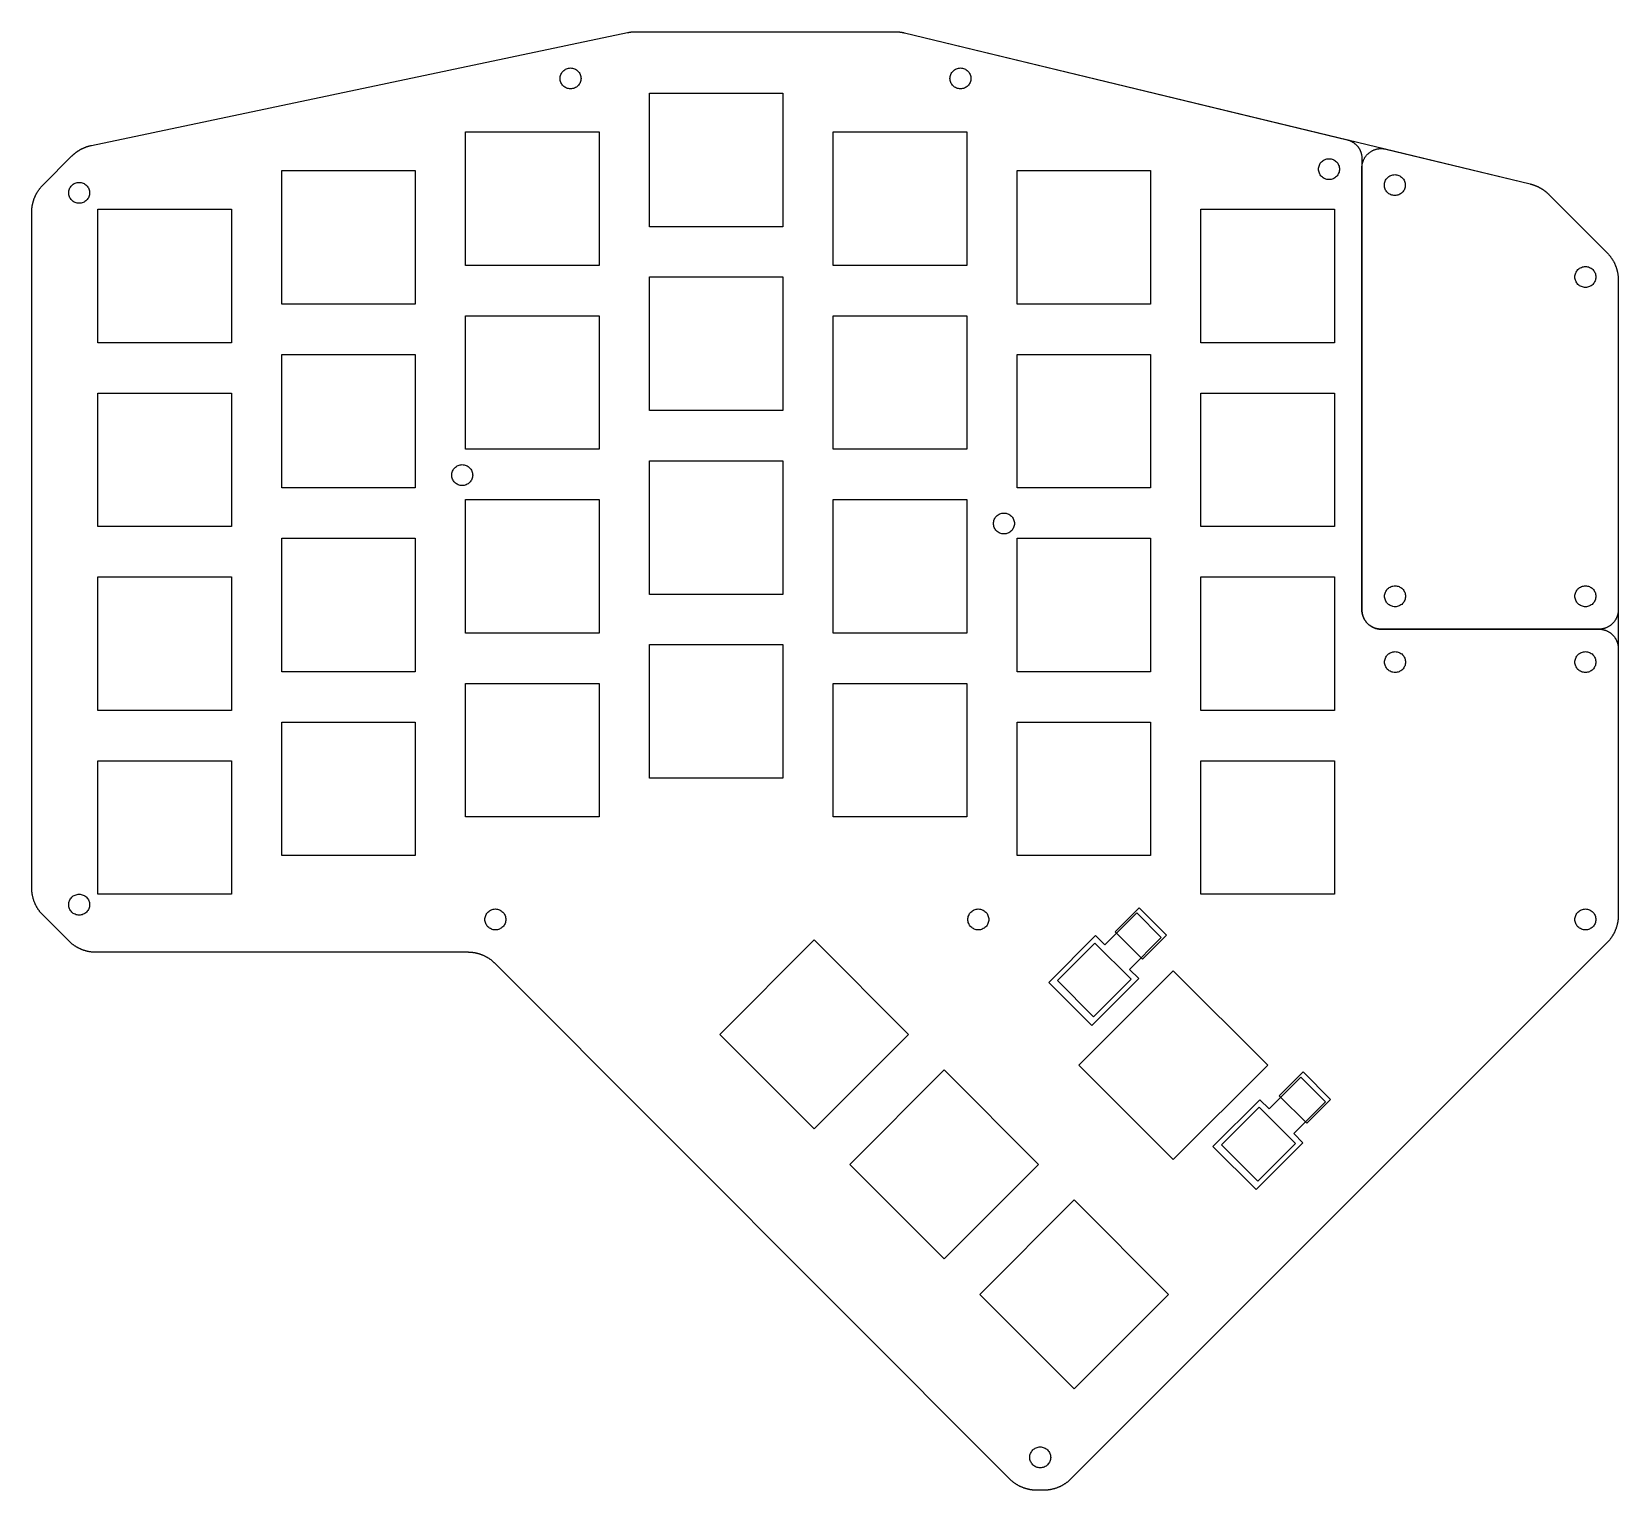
# Model space of a CAD drawing. Extents: x 0 to 620, y 0 to 570.
import ezdxf

# ---------------------------------------------------------------- set-up
doc = ezdxf.new("R2010")
doc.units = 0
doc.layers.add('case', color=7, linetype='CONTINUOUS')

msp = doc.modelspace()

# ---------------------------------------------------------------- linework, layer by layer
at = {"layer": 'case', "color": 7}
for points in [[(615.55077, 483.62304), (615.678769, 483.489707), (615.806769, 483.357708), (615.936102, 483.221708), (616.060102, 483.085708), (616.185435, 482.945709), (616.306768, 482.805709), (616.426767, 482.667043), (616.5481, 482.523043), (616.661433, 482.379043), (616.778766, 482.235044), (616.8921, 482.088377), (617.001433, 481.936378), (617.110766, 481.789712), (617.221432, 481.639045), (617.326765, 481.487046), (617.429432, 481.332379), (617.530765, 481.177713), (617.633431, 481.021713), (617.730764, 480.863047), (617.825431, 480.704381), (617.920097, 480.545715), (618.014763, 480.383048), (618.10543, 480.221715), (618.192096, 480.059049), (618.278763, 479.896383), (618.362763, 479.729717), (618.445429, 479.56305), (618.525429, 479.397718), (618.604095, 479.227051), (618.680095, 479.060385), (618.754762, 478.891052), (618.826761, 478.716386), (618.898761, 478.547053), (618.962761, 478.372387), (619.030761, 478.199054), (619.096094, 478.025721), (619.156094, 477.851055), (619.216094, 477.673722), (619.273427, 477.500389), (619.325427, 477.321723), (619.37876, 477.14439), (619.432093, 476.963057), (619.477426, 476.785724), (619.52676, 476.608391), (619.568093, 476.427058), (619.609426, 476.244392), (619.650759, 476.063059), (619.689426, 475.881726), (619.722759, 475.700393), (619.757426, 475.515061), (619.786759, 475.333728), (619.813426, 475.152395), (619.840092, 474.967062), (619.862759, 474.781729), (619.885425, 474.600396), (619.904092, 474.416397), (619.922759, 474.231064), (619.938759, 474.045731), (619.949425, 473.860398), (619.961425, 473.675065), (619.968092, 473.489732), (619.972092, 473.304399), (619.976092, 473.119067), (619.980092, 472.933734), (619.980092, 224.669021), (619.976092, 224.483688), (619.972092, 224.298355), (619.968092, 224.113022), (619.961425, 223.92769), (619.949425, 223.742357), (619.938759, 223.558357), (619.922759, 223.373024), (619.904092, 223.187691), (619.885425, 223.002358), (619.862759, 222.821026), (619.840092, 222.635693), (619.813426, 222.45036), (619.786759, 222.269027), (619.757426, 222.087694), (619.722759, 221.902361), (619.689426, 221.721028), (619.650759, 221.539695), (619.609426, 221.358363), (619.568093, 221.17703), (619.52676, 220.995697), (619.477426, 220.817031), (619.432093, 220.639698), (619.37876, 220.458365), (619.325427, 220.281032), (619.273427, 220.103699), (619.216094, 219.929033), (619.156094, 219.7517), (619.096094, 219.578367), (619.030761, 219.403701), (618.962761, 219.230368), (618.898761, 219.057035), (618.826761, 218.886369), (618.754762, 218.713036), (618.680095, 218.54237), (618.604095, 218.375703), (618.525429, 218.20637), (618.445429, 218.039704), (618.362763, 217.873038), (618.278763, 217.707705), (618.192096, 217.545039), (618.10543, 217.382373), (618.014763, 217.219706), (617.920097, 217.05704), (617.825431, 216.898374), (617.730764, 216.739707), (617.633431, 216.581041), (617.530765, 216.426375), (617.429432, 216.270375), (617.326765, 216.115709), (617.221432, 215.965043), (617.110766, 215.813043), (617.001433, 215.666377), (616.8921, 215.514377), (616.778766, 215.367711), (616.661433, 215.223711), (616.5481, 215.079712), (616.426767, 214.937045), (616.306768, 214.797046), (616.185435, 214.657046), (616.060102, 214.517046), (615.936102, 214.381047), (615.806769, 214.245047), (615.678769, 214.113047), (615.55077, 213.981048), (406.13796, 4.568238), (406.00596, 4.440238), (405.87396, 4.312239), (405.737961, 4.182906), (405.601961, 4.058906), (405.461961, 3.933573), (405.321962, 3.81224), (405.181962, 3.69224), (405.039296, 3.570907), (404.895296, 3.457574), (404.751297, 3.340241), (404.60463, 3.226908), (404.452631, 3.117575), (404.305964, 3.008242), (404.153965, 2.897575), (404.003298, 2.792242), (403.848632, 2.690909), (403.692633, 2.588243), (403.537966, 2.485576), (403.3793, 2.388243), (403.220634, 2.293577), (403.061967, 2.198911), (402.899301, 2.104244), (402.736635, 2.013578), (402.573969, 1.926911), (402.412636, 1.840245), (402.245969, 1.756245), (402.079303, 1.673578), (401.912637, 1.594912), (401.743304, 1.514912), (401.576638, 1.438912), (401.405972, 1.364246), (401.232639, 1.292246), (401.063306, 1.220246), (400.88864, 1.156246), (400.715307, 1.088247), (400.54064, 1.022913), (400.367308, 0.962914), (400.189975, 0.902914), (400.015308, 0.845581), (399.837976, 0.793581), (399.660643, 0.740247), (399.47931, 0.686914), (399.301977, 0.641581), (399.123311, 0.592248), (398.941978, 0.550915), (398.760645, 0.509581), (398.579312, 0.468248), (398.397979, 0.429582), (398.216646, 0.396248), (398.031313, 0.361582), (397.84998, 0.332249), (397.668648, 0.305582), (397.483315, 0.278915), (397.297982, 0.256249), (397.116649, 0.233582), (396.931316, 0.214915), (396.745983, 0.196249), (396.56065, 0.180249), (396.376651, 0.169582), (396.191318, 0.157582), (396.005985, 0.150916), (395.820652, 0.146916), (395.635319, 0.142916), (395.449986, 0.138916), (392.853993, 0.138916), (392.66866, 0.142916), (392.483327, 0.146916), (392.297994, 0.150916), (392.112661, 0.157582), (391.927329, 0.169582), (391.741996, 0.180249), (391.556663, 0.196249), (391.372663, 0.214915), (391.18733, 0.233582), (391.005998, 0.256249), (390.820665, 0.278915), (390.635332, 0.305582), (390.453999, 0.332249), (390.272666, 0.361582), (390.087333, 0.396248), (389.906, 0.429582), (389.724667, 0.468248), (389.543335, 0.509581), (389.360668, 0.550915), (389.179335, 0.592248), (389.002003, 0.641581), (388.82467, 0.686914), (388.643337, 0.740247), (388.466004, 0.793581), (388.287338, 0.845581), (388.114005, 0.902914), (387.936672, 0.962914), (387.762006, 1.022913), (387.588673, 1.088247), (387.41534, 1.156246), (387.240674, 1.220246), (387.071341, 1.292246), (386.896675, 1.364246), (386.727342, 1.438912), (386.560675, 1.514912), (386.390009, 1.594912), (386.224676, 1.673578), (386.05801, 1.756245), (385.891344, 1.840245), (385.728677, 1.926911), (385.566011, 2.013578), (385.404678, 2.104244), (385.242012, 2.198911), (385.083346, 2.293577), (384.924679, 2.388243), (384.766013, 2.485576), (384.610014, 2.588243), (384.455347, 2.690909), (384.300681, 2.792242), (384.150015, 2.897575), (383.998015, 3.008242), (383.851349, 3.117575), (383.699349, 3.226908), (383.552683, 3.340241), (383.408683, 3.457574), (383.264684, 3.570907), (383.120684, 3.69224), (382.982018, 3.81224), (382.842018, 3.933573), (382.702018, 4.058906), (382.566019, 4.182906), (382.430019, 4.312239), (382.298019, 4.440238), (382.164686, 4.568238), (181.257189, 205.854401), (181.125189, 205.982401), (180.993189, 206.111734), (180.85719, 206.239734), (180.72119, 206.365067), (180.58119, 206.489066), (180.441191, 206.610399), (180.301191, 206.731733), (180.157191, 206.851732), (180.013192, 206.965065), (179.870525, 207.082398), (179.722526, 207.195731), (179.571859, 207.306398), (179.42386, 207.415731), (179.273194, 207.525064), (179.121194, 207.630397), (178.966528, 207.733063), (178.811861, 207.834396), (178.657195, 207.937063), (178.498529, 208.035729), (178.339863, 208.130396), (178.181196, 208.223729), (178.01853, 208.318395), (177.855864, 208.409062), (177.693198, 208.497061), (177.530531, 208.583728), (177.363865, 208.666394), (177.198532, 208.749061), (177.031866, 208.829061), (176.8612, 208.907727), (176.695867, 208.983727), (176.5252, 209.059727), (176.351868, 209.131727), (176.181201, 209.203726), (176.007868, 209.267726), (175.833202, 209.335726), (175.659869, 209.399726), (175.486536, 209.459726), (175.30787, 209.521059), (175.134537, 209.577059), (174.957204, 209.630392), (174.778538, 209.683725), (174.597205, 209.735725), (174.419872, 209.781058), (174.242539, 209.830391), (174.061207, 209.871725), (173.879874, 209.914391), (173.698541, 209.955724), (173.517208, 209.993058), (173.335875, 210.027724), (173.150542, 210.061058), (172.969209, 210.091724), (172.787876, 210.118391), (172.602544, 210.143724), (172.417211, 210.166391), (172.235878, 210.189057), (172.050545, 210.209057), (171.865212, 210.227724), (171.679879, 210.24239), (171.494546, 210.25439), (171.309213, 210.265057), (171.123881, 210.273057), (170.938548, 210.277057), (170.754548, 210.279724), (170.569215, 210.279724), (25.294912, 210.279724), (25.110912, 210.283724), (24.925579, 210.287724), (24.740247, 210.291724), (24.554914, 210.299724), (24.369581, 210.31039), (24.184248, 210.32239), (23.998915, 210.337057), (23.813582, 210.355723), (23.628249, 210.37439), (23.446916, 210.397057), (23.261584, 210.419723), (23.076251, 210.44639), (22.894918, 210.473056), (22.713585, 210.503723), (22.528252, 210.537056), (22.346919, 210.571723), (22.165586, 210.609056), (21.984253, 210.650389), (21.802921, 210.691723), (21.621588, 210.734389), (21.444255, 210.782389), (21.266922, 210.827722), (21.085589, 210.881055), (20.906923, 210.934389), (20.72959, 210.987722), (20.556257, 211.043722), (20.378924, 211.103722), (20.204258, 211.165055), (20.030925, 211.229055), (19.856259, 211.297054), (19.682926, 211.361054), (19.51226, 211.433054), (19.338927, 211.505054), (19.168261, 211.581054), (19.002928, 211.65572), (18.832261, 211.73572), (18.665595, 211.814386), (18.500262, 211.898386), (18.333596, 211.981053), (18.17093, 212.067719), (18.008263, 212.154386), (17.845597, 212.245052), (17.682931, 212.339718), (17.524265, 212.434385), (17.365598, 212.529051), (17.206932, 212.627718), (17.052266, 212.729051), (16.8976, 212.831717), (16.742933, 212.93305), (16.590934, 213.039717), (16.440267, 213.14905), (16.292268, 213.258383), (16.141601, 213.367716), (15.993602, 213.481049), (15.850935, 213.598382), (15.706936, 213.711715), (15.562936, 213.833048), (15.422937, 213.954381), (15.282937, 214.074381), (15.144271, 214.199714), (15.006938, 214.325047), (14.870938, 214.453047), (14.738938, 214.581046), (14.606939, 214.710379), (4.564297, 224.751687), (4.436297, 224.88502), (4.308298, 225.01702), (4.178965, 225.15302), (4.054965, 225.289019), (3.929632, 225.429019), (3.808299, 225.569019), (3.688299, 225.707685), (3.566966, 225.851685), (3.453633, 225.995684), (3.3363, 226.139684), (3.222967, 226.28635), (3.113634, 226.43835), (3.004301, 226.585016), (2.893635, 226.737016), (2.788301, 226.887682), (2.686968, 227.042348), (2.584302, 227.197015), (2.481636, 227.353014), (2.384302, 227.511681), (2.289636, 227.670347), (2.19497, 227.829013), (2.100303, 227.991679), (2.009637, 228.154346), (1.92297, 228.315679), (1.836304, 228.478345), (1.752304, 228.645011), (1.669638, 228.811677), (1.590971, 228.97701), (1.510971, 229.147676), (1.434972, 229.314343), (1.360305, 229.483676), (1.288305, 229.658342), (1.216305, 229.827675), (1.152306, 230.002341), (1.084306, 230.175674), (1.018973, 230.349007), (0.958973, 230.523673), (0.898973, 230.701006), (0.84164, 230.874339), (0.78964, 231.053005), (0.736307, 231.230338), (0.682973, 231.411671), (0.63764, 231.589004), (0.588307, 231.766337), (0.546974, 231.947669), (0.505641, 232.130336), (0.464307, 232.311669), (0.425641, 232.493001), (0.392307, 232.674334), (0.357641, 232.859667), (0.328308, 233.041), (0.301641, 233.222333), (0.274974, 233.407666), (0.252308, 233.592999), (0.229641, 233.774332), (0.210975, 233.959664), (0.192308, 234.143664), (0.176308, 234.328997), (0.165641, 234.51433), (0.153641, 234.699663), (0.146975, 234.884995), (0.142975, 235.070328), (0.138975, 235.255661), (0.138975, 235.440994), (0.138975, 499.391001), (0.138975, 499.576334), (0.142975, 499.761667), (0.146975, 499.946999), (0.153641, 500.130999), (0.165641, 500.316332), (0.176308, 500.501665), (0.192308, 500.686998), (0.210975, 500.87233), (0.229641, 501.057663), (0.252308, 501.238996), (0.274974, 501.424329), (0.301641, 501.609662), (0.328308, 501.790995), (0.357641, 501.972328), (0.392307, 502.157661), (0.425641, 502.338993), (0.464307, 502.520326), (0.505641, 502.701659), (0.546974, 502.882992), (0.588307, 503.064325), (0.63764, 503.241658), (0.682973, 503.420324), (0.736307, 503.601657), (0.78964, 503.77899), (0.84164, 503.956323), (0.898973, 504.129656), (0.958973, 504.308322), (1.018973, 504.481655), (1.084306, 504.656321), (1.152306, 504.829654), (1.216305, 505.002987), (1.288305, 505.173653), (1.360305, 505.346986), (1.434972, 505.517652), (1.510971, 505.684318), (1.590971, 505.853651), (1.669638, 506.020318), (1.752304, 506.186984), (1.836304, 506.352317), (1.92297, 506.514983), (2.009637, 506.677649), (2.100303, 506.840316), (2.19497, 507.002982), (2.289636, 507.161648), (2.384302, 507.320314), (2.481636, 507.478981), (2.584302, 507.633647), (2.686968, 507.788313), (2.788301, 507.944313), (2.893635, 508.094979), (3.004301, 508.245645), (3.113634, 508.393645), (3.222967, 508.544311), (3.3363, 508.692311), (3.453633, 508.836311), (3.566966, 508.978977), (3.688299, 509.122977), (3.808299, 509.262976), (3.929632, 509.402976), (4.054965, 509.542975), (4.178965, 509.678975), (4.308298, 509.814975), (4.436297, 509.946974), (4.564297, 510.078974), (15.857602, 521.372279), (15.952269, 521.466946), (16.050935, 521.561612), (16.149601, 521.656279), (16.250934, 521.750945), (16.349601, 521.841611), (16.450934, 521.936278), (16.5536, 522.026944), (16.654933, 522.113611), (16.7616, 522.204277), (16.862933, 522.290944), (16.969599, 522.37761), (17.074932, 522.464277), (17.180265, 522.548276), (17.290932, 522.634943), (17.400265, 522.717609), (17.505598, 522.797609), (17.614931, 522.880275), (17.728264, 522.960275), (17.838931, 523.038942), (17.952264, 523.118942), (18.065597, 523.193608), (18.17893, 523.269608), (18.292263, 523.345608), (18.405596, 523.421607), (18.522929, 523.492274), (18.636262, 523.564274), (18.753595, 523.636274), (18.870928, 523.704273), (18.986928, 523.772273), (19.108261, 523.840273), (19.225594, 523.908273), (19.346927, 523.972273), (19.466926, 524.037606), (19.588259, 524.101606), (19.709592, 524.165606), (19.830926, 524.225605), (19.954925, 524.286939), (20.076258, 524.342938), (20.200258, 524.404272), (20.325591, 524.460272), (20.449591, 524.513605), (20.574924, 524.569605), (20.698923, 524.622938), (20.824256, 524.676271), (20.952256, 524.724271), (21.081589, 524.777604), (21.205589, 524.822937), (21.334922, 524.87227), (21.462921, 524.917604), (21.590921, 524.962937), (21.720254, 525.00827), (21.852254, 525.049603), (21.980253, 525.090937), (22.109586, 525.133603), (22.241586, 525.174936), (22.373586, 525.21227), (22.502919, 525.249603), (22.634919, 525.284269), (22.766918, 525.318936), (22.898918, 525.352269), (23.030918, 525.386936), (23.166917, 525.416269), (23.30025, 525.446936), (23.43225, 525.473602), (232.926393, 569.580159), (232.975726, 569.588159), (233.021059, 569.598825), (233.070392, 569.610825), (233.119726, 569.617492), (233.169059, 569.629492), (233.214392, 569.637492), (233.263725, 569.644159), (233.313058, 569.656159), (233.358392, 569.662825), (233.406392, 569.670825), (233.455725, 569.682825), (233.505058, 569.689492), (233.554391, 569.697492), (233.599724, 569.705492), (233.649058, 569.712158), (233.698391, 569.720158), (233.747724, 569.728158), (233.795724, 569.734825), (233.841057, 569.742825), (233.89039, 569.750825), (233.939724, 569.757492), (233.989057, 569.761492), (234.03839, 569.769492), (234.087723, 569.776158), (234.137056, 569.784158), (234.18239, 569.788158), (234.23039, 569.796158), (234.279723, 569.798825), (234.329056, 569.806825), (234.378389, 569.810825), (234.427722, 569.818825), (234.477056, 569.821491), (234.526389, 569.825491), (234.574389, 569.833491), (234.619722, 569.837491), (234.669055, 569.841491), (234.718388, 569.844158), (234.767722, 569.848158), (234.817055, 569.852158), (234.866388, 569.856158), (234.915721, 569.860158), (234.963721, 569.864158), (235.013054, 569.866825), (235.062387, 569.870825), (235.111721, 569.874825), (235.161054, 569.878825), (235.210387, 569.878825), (235.258387, 569.882825), (235.30772, 569.886825), (235.353053, 569.886825), (235.402387, 569.889491), (235.45172, 569.889491), (235.501053, 569.893491), (235.550386, 569.893491), (235.599719, 569.897491), (235.647719, 569.897491), (235.697053, 569.897491), (235.746386, 569.901491), (235.795719, 569.901491), (235.845052, 569.901491), (235.894385, 569.901491), (235.943719, 569.901491), (235.991718, 569.901491), (236.041052, 569.901491), (337.547465, 569.901491), (337.604798, 569.901491), (337.660798, 569.901491), (337.718131, 569.901491), (337.774131, 569.901491), (337.827464, 569.901491), (337.884797, 569.901491), (337.940797, 569.897491), (337.99813, 569.897491), (338.05413, 569.893491), (338.107463, 569.893491), (338.163463, 569.889491), (338.220796, 569.889491), (338.276796, 569.886825), (338.334129, 569.882825), (338.387462, 569.878825), (338.443462, 569.874825), (338.500796, 569.874825), (338.556795, 569.870825), (338.610129, 569.866825), (338.666128, 569.864158), (338.723462, 569.856158), (338.779461, 569.852158), (338.836795, 569.848158), (338.890128, 569.844158), (338.946128, 569.837491), (339.003461, 569.833491), (339.059461, 569.829491), (339.112794, 569.821491), (339.168794, 569.814825), (339.226127, 569.810825), (339.27946, 569.802825), (339.33546, 569.796158), (339.392793, 569.792158), (339.448793, 569.784158), (339.502126, 569.776158), (339.558126, 569.769492), (339.615459, 569.761492), (339.668793, 569.753492), (339.724792, 569.746825), (339.782126, 569.738825), (339.834126, 569.728158), (339.891459, 569.720158), (339.947459, 569.712158), (340.000792, 569.705492), (340.058125, 569.693492), (340.110125, 569.685492), (340.167458, 569.674825), (340.223458, 569.662825), (340.276791, 569.656159), (340.332791, 569.644159), (340.386124, 569.633492), (340.443457, 569.625492), (340.495457, 569.614825), (340.55279, 569.602825), (340.606124, 569.592159), (340.662123, 569.580159), (340.715457, 569.569492), (340.771456, 569.557492), (340.82479, 569.542825), (340.88079, 569.530826), (340.934123, 569.520159), (340.991456, 569.508159), (341.043456, 569.493492), (341.096789, 569.481492), (585.609511, 510.430973), (585.733511, 510.396307), (585.858844, 510.366973), (585.982843, 510.332307), (586.108176, 510.298974), (586.232176, 510.264307), (586.357509, 510.226974), (586.481509, 510.188307), (586.606842, 510.150974), (586.732175, 510.113641), (586.852175, 510.072307), (586.977508, 510.029641), (587.097507, 509.988308), (587.21884, 509.942974), (587.340173, 509.897641), (587.461506, 509.852308), (587.581506, 509.806975), (587.702839, 509.757642), (587.824172, 509.708308), (587.944172, 509.660309), (588.061505, 509.610975), (588.182838, 509.557642), (588.300171, 509.504309), (588.417504, 509.448309), (588.534837, 509.394976), (588.65217, 509.338976), (588.76817, 509.281643), (588.881503, 509.225643), (588.998836, 509.16431), (589.112169, 509.10431), (589.225502, 509.04431), (589.342835, 508.982977), (589.456168, 508.918977), (589.565501, 508.854977), (589.680168, 508.790977), (589.793501, 508.725644), (589.902834, 508.657644), (590.012167, 508.589645), (590.1215, 508.521645), (590.230833, 508.453645), (590.341499, 508.381645), (590.450832, 508.310979), (590.556165, 508.238979), (590.662832, 508.162979), (590.768165, 508.090979), (590.873498, 508.016313), (590.980164, 507.940313), (591.085497, 507.860313), (591.188164, 507.785647), (591.289497, 507.705647), (591.392163, 507.62698), (591.493496, 507.54698), (591.596163, 507.464314), (591.693496, 507.384314), (591.796162, 507.301648), (591.894829, 507.214981), (591.992162, 507.130982), (592.086828, 507.044315), (592.185495, 506.957649), (592.280161, 506.870982), (592.377494, 506.782982), (592.469494, 506.696316), (592.562827, 506.605649), (592.657493, 506.514983), (592.74816, 506.424317)], [(519.823009, 344.075389), (519.823009, 343.890056), (519.829676, 343.704723), (519.841675, 343.519391), (519.856342, 343.334058), (519.879009, 343.152725), (519.901675, 342.967392), (519.932342, 342.786059), (519.965675, 342.600726), (520.004342, 342.419393), (520.045675, 342.24206), (520.095008, 342.060728), (520.148341, 341.883395), (520.200341, 341.706062), (520.261674, 341.531396), (520.329674, 341.358063), (520.397674, 341.183396), (520.469674, 341.014063), (520.54834, 340.843397), (520.62834, 340.678064), (520.715007, 340.515398), (520.801673, 340.352732), (520.89634, 340.190066), (520.995006, 340.035399), (521.096339, 339.876733), (521.199005, 339.724733), (521.308338, 339.574067), (521.421672, 339.426067), (521.535005, 339.283401), (521.656338, 339.139401), (521.780337, 338.999402), (521.90567, 338.863402), (522.03367, 338.731403), (522.16567, 338.602069), (522.301669, 338.47807), (522.441669, 338.352737), (522.585669, 338.232737), (522.729668, 338.119404), (522.876335, 338.004738), (523.028334, 337.895405), (523.179, 337.794072), (523.337667, 337.691405), (523.492333, 337.594072), (523.654999, 337.499406), (523.817666, 337.411406), (523.980332, 337.324739), (524.146998, 337.246073), (524.316331, 337.166073), (524.486997, 337.094073), (524.66033, 337.026073), (524.834996, 336.958074), (525.008329, 336.898074), (525.185662, 336.844741), (525.362995, 336.792741), (525.544328, 336.743407), (525.722994, 336.702074), (525.904327, 336.663408), (526.08966, 336.630074), (526.270993, 336.599408), (526.456326, 336.576741), (526.637659, 336.554075), (526.822991, 336.539408), (527.006991, 336.527408), (527.192324, 336.519408), (527.381657, 336.516741), (612.421444, 336.516741), (612.605444, 336.516741), (612.790776, 336.508741), (612.976109, 336.496741), (613.161442, 336.482075), (613.342775, 336.459408), (613.528108, 336.436742), (613.709441, 336.406075), (613.894774, 336.372742), (614.076107, 336.335408), (614.253439, 336.292742), (614.434772, 336.244742), (614.613439, 336.191409), (614.790771, 336.138076), (614.964104, 336.078076), (615.138771, 336.010076), (615.312103, 335.942076), (615.48277, 335.870076), (615.652103, 335.790077), (615.818769, 335.71141), (615.981435, 335.624744), (616.144101, 335.536744), (616.306768, 335.443411), (616.461434, 335.344744), (616.6201, 335.242078), (616.770767, 335.140745), (616.922766, 335.031412), (617.069432, 334.918079), (617.213432, 334.804746), (617.357432, 334.683413), (617.497431, 334.55808), (617.633431, 334.43408), (617.765431, 334.304747), (617.89343, 334.172747), (618.018763, 334.036748), (618.142763, 333.896748), (618.264096, 333.754082), (618.377429, 333.610082), (618.490762, 333.462082), (618.600095, 333.311416), (618.702762, 333.159416), (618.804095, 333.00075), (618.902761, 332.846084), (618.997428, 332.683418), (619.084094, 332.520751), (619.170761, 332.359418), (619.25076, 332.192752), (619.329427, 332.022086), (619.401427, 331.852753), (619.469426, 331.678087), (619.537426, 331.504754), (619.598759, 331.330088), (619.650759, 331.152755), (619.704093, 330.975422), (619.753426, 330.794089), (619.794759, 330.616756), (619.832092, 330.435423), (619.866759, 330.25009), (619.897425, 330.068757), (619.920092, 329.883425), (619.942759, 329.702092), (619.957425, 329.516759), (619.968092, 329.331426), (619.976092, 329.146093), (619.980092, 328.95676), (619.980092, 224.669021), (619.976092, 224.483688), (619.972092, 224.298355), (619.968092, 224.113022), (619.961425, 223.92769), (619.949425, 223.742357), (619.938759, 223.558357), (619.922759, 223.373024), (619.904092, 223.187691), (619.885425, 223.002358), (619.862759, 222.821026), (619.840092, 222.635693), (619.813426, 222.45036), (619.786759, 222.269027), (619.757426, 222.087694), (619.722759, 221.902361), (619.689426, 221.721028), (619.650759, 221.539695), (619.609426, 221.358363), (619.568093, 221.17703), (619.52676, 220.995697), (619.477426, 220.817031), (619.432093, 220.639698), (619.37876, 220.458365), (619.325427, 220.281032), (619.273427, 220.103699), (619.216094, 219.929033), (619.156094, 219.7517), (619.096094, 219.578367), (619.030761, 219.403701), (618.962761, 219.230368), (618.898761, 219.057035), (618.826761, 218.886369), (618.754762, 218.713036), (618.680095, 218.54237), (618.604095, 218.375703), (618.525429, 218.20637), (618.445429, 218.039704), (618.362763, 217.873038), (618.278763, 217.707705), (618.192096, 217.545039), (618.10543, 217.382373), (618.014763, 217.219706), (617.920097, 217.05704), (617.825431, 216.898374), (617.730764, 216.739707), (617.633431, 216.581041), (617.530765, 216.426375), (617.429432, 216.270375), (617.326765, 216.115709), (617.221432, 215.965043), (617.110766, 215.813043), (617.001433, 215.666377), (616.8921, 215.514377), (616.778766, 215.367711), (616.661433, 215.223711), (616.5481, 215.079712), (616.426767, 214.937045), (616.306768, 214.797046), (616.185435, 214.657046), (616.060102, 214.517046), (615.936102, 214.381047), (615.806769, 214.245047), (615.678769, 214.113047), (615.55077, 213.981048), (406.13796, 4.568238), (406.00596, 4.440238), (405.87396, 4.312239), (405.737961, 4.182906), (405.601961, 4.058906), (405.461961, 3.933573), (405.321962, 3.81224), (405.181962, 3.69224), (405.039296, 3.570907), (404.895296, 3.457574), (404.751297, 3.340241), (404.60463, 3.226908), (404.452631, 3.117575), (404.305964, 3.008242), (404.153965, 2.897575), (404.003298, 2.792242), (403.848632, 2.690909), (403.692633, 2.588243), (403.537966, 2.485576), (403.3793, 2.388243), (403.220634, 2.293577), (403.061967, 2.198911), (402.899301, 2.104244), (402.736635, 2.013578), (402.573969, 1.926911), (402.412636, 1.840245), (402.245969, 1.756245), (402.079303, 1.673578), (401.912637, 1.594912), (401.743304, 1.514912), (401.576638, 1.438912), (401.405972, 1.364246), (401.232639, 1.292246), (401.063306, 1.220246), (400.88864, 1.156246), (400.715307, 1.088247), (400.54064, 1.022913), (400.367308, 0.962914), (400.189975, 0.902914), (400.015308, 0.845581), (399.837976, 0.793581), (399.660643, 0.740247), (399.47931, 0.686914), (399.301977, 0.641581), (399.123311, 0.592248), (398.941978, 0.550915), (398.760645, 0.509581), (398.579312, 0.468248), (398.397979, 0.429582), (398.216646, 0.396248), (398.031313, 0.361582), (397.84998, 0.332249), (397.668648, 0.305582), (397.483315, 0.278915), (397.297982, 0.256249), (397.116649, 0.233582), (396.931316, 0.214915), (396.745983, 0.196249), (396.56065, 0.180249), (396.376651, 0.169582), (396.191318, 0.157582), (396.005985, 0.150916), (395.820652, 0.146916), (395.635319, 0.142916), (395.449986, 0.138916), (392.853993, 0.138916), (392.66866, 0.142916), (392.483327, 0.146916), (392.297994, 0.150916), (392.112661, 0.157582), (391.927329, 0.169582), (391.741996, 0.180249), (391.556663, 0.196249), (391.372663, 0.214915), (391.18733, 0.233582), (391.005998, 0.256249), (390.820665, 0.278915), (390.635332, 0.305582), (390.453999, 0.332249), (390.272666, 0.361582), (390.087333, 0.396248), (389.906, 0.429582), (389.724667, 0.468248), (389.543335, 0.509581), (389.360668, 0.550915), (389.179335, 0.592248), (389.002003, 0.641581), (388.82467, 0.686914), (388.643337, 0.740247), (388.466004, 0.793581), (388.287338, 0.845581), (388.114005, 0.902914), (387.936672, 0.962914), (387.762006, 1.022913), (387.588673, 1.088247), (387.41534, 1.156246), (387.240674, 1.220246), (387.071341, 1.292246), (386.896675, 1.364246), (386.727342, 1.438912), (386.560675, 1.514912), (386.390009, 1.594912), (386.224676, 1.673578), (386.05801, 1.756245), (385.891344, 1.840245), (385.728677, 1.926911), (385.566011, 2.013578), (385.404678, 2.104244), (385.242012, 2.198911), (385.083346, 2.293577), (384.924679, 2.388243), (384.766013, 2.485576), (384.610014, 2.588243), (384.455347, 2.690909), (384.300681, 2.792242), (384.150015, 2.897575), (383.998015, 3.008242), (383.851349, 3.117575), (383.699349, 3.226908), (383.552683, 3.340241), (383.408683, 3.457574), (383.264684, 3.570907), (383.120684, 3.69224), (382.982018, 3.81224), (382.842018, 3.933573), (382.702018, 4.058906), (382.566019, 4.182906), (382.430019, 4.312239), (382.298019, 4.440238), (382.164686, 4.568238), (181.257189, 205.854401), (181.125189, 205.982401), (180.993189, 206.111734), (180.85719, 206.239734), (180.72119, 206.365067), (180.58119, 206.489066), (180.441191, 206.610399), (180.301191, 206.731733), (180.157191, 206.851732), (180.013192, 206.965065), (179.870525, 207.082398), (179.722526, 207.195731), (179.571859, 207.306398), (179.42386, 207.415731), (179.273194, 207.525064), (179.121194, 207.630397), (178.966528, 207.733063), (178.811861, 207.834396), (178.657195, 207.937063), (178.498529, 208.035729), (178.339863, 208.130396), (178.181196, 208.223729), (178.01853, 208.318395), (177.855864, 208.409062), (177.693198, 208.497061), (177.530531, 208.583728), (177.363865, 208.666394), (177.198532, 208.749061), (177.031866, 208.829061), (176.8612, 208.907727), (176.695867, 208.983727), (176.5252, 209.059727), (176.351868, 209.131727), (176.181201, 209.203726), (176.007868, 209.267726), (175.833202, 209.335726), (175.659869, 209.399726), (175.486536, 209.459726), (175.30787, 209.521059), (175.134537, 209.577059), (174.957204, 209.630392), (174.778538, 209.683725), (174.597205, 209.735725), (174.419872, 209.781058), (174.242539, 209.830391), (174.061207, 209.871725), (173.879874, 209.914391), (173.698541, 209.955724), (173.517208, 209.993058), (173.335875, 210.027724), (173.150542, 210.061058), (172.969209, 210.091724), (172.787876, 210.118391), (172.602544, 210.143724), (172.417211, 210.166391), (172.235878, 210.189057), (172.050545, 210.209057), (171.865212, 210.227724), (171.679879, 210.24239), (171.494546, 210.25439), (171.309213, 210.265057), (171.123881, 210.273057), (170.938548, 210.277057), (170.754548, 210.279724), (170.569215, 210.279724), (25.294912, 210.279724), (25.110912, 210.283724), (24.925579, 210.287724), (24.740247, 210.291724), (24.554914, 210.299724), (24.369581, 210.31039), (24.184248, 210.32239), (23.998915, 210.337057), (23.813582, 210.355723), (23.628249, 210.37439), (23.446916, 210.397057), (23.261584, 210.419723), (23.076251, 210.44639), (22.894918, 210.473056), (22.713585, 210.503723), (22.528252, 210.537056), (22.346919, 210.571723), (22.165586, 210.609056), (21.984253, 210.650389), (21.802921, 210.691723), (21.621588, 210.734389), (21.444255, 210.782389), (21.266922, 210.827722), (21.085589, 210.881055), (20.906923, 210.934389), (20.72959, 210.987722), (20.556257, 211.043722), (20.378924, 211.103722), (20.204258, 211.165055), (20.030925, 211.229055), (19.856259, 211.297054), (19.682926, 211.361054), (19.51226, 211.433054), (19.338927, 211.505054), (19.168261, 211.581054), (19.002928, 211.65572), (18.832261, 211.73572), (18.665595, 211.814386), (18.500262, 211.898386), (18.333596, 211.981053), (18.17093, 212.067719), (18.008263, 212.154386), (17.845597, 212.245052), (17.682931, 212.339718), (17.524265, 212.434385), (17.365598, 212.529051), (17.206932, 212.627718), (17.052266, 212.729051), (16.8976, 212.831717), (16.742933, 212.93305), (16.590934, 213.039717), (16.440267, 213.14905), (16.292268, 213.258383), (16.141601, 213.367716), (15.993602, 213.481049), (15.850935, 213.598382), (15.706936, 213.711715), (15.562936, 213.833048), (15.422937, 213.954381), (15.282937, 214.074381), (15.144271, 214.199714), (15.006938, 214.325047), (14.870938, 214.453047), (14.738938, 214.581046), (14.606939, 214.710379), (4.564297, 224.751687), (4.436297, 224.88502), (4.308298, 225.01702), (4.178965, 225.15302), (4.054965, 225.289019), (3.929632, 225.429019), (3.808299, 225.569019), (3.688299, 225.707685), (3.566966, 225.851685), (3.453633, 225.995684), (3.3363, 226.139684), (3.222967, 226.28635), (3.113634, 226.43835), (3.004301, 226.585016), (2.893635, 226.737016), (2.788301, 226.887682), (2.686968, 227.042348), (2.584302, 227.197015), (2.481636, 227.353014), (2.384302, 227.511681), (2.289636, 227.670347), (2.19497, 227.829013), (2.100303, 227.991679), (2.009637, 228.154346), (1.92297, 228.315679), (1.836304, 228.478345), (1.752304, 228.645011), (1.669638, 228.811677), (1.590971, 228.97701), (1.510971, 229.147676), (1.434972, 229.314343), (1.360305, 229.483676), (1.288305, 229.658342), (1.216305, 229.827675), (1.152306, 230.002341), (1.084306, 230.175674), (1.018973, 230.349007), (0.958973, 230.523673), (0.898973, 230.701006), (0.84164, 230.874339), (0.78964, 231.053005), (0.736307, 231.230338), (0.682973, 231.411671), (0.63764, 231.589004), (0.588307, 231.766337), (0.546974, 231.947669), (0.505641, 232.130336), (0.464307, 232.311669), (0.425641, 232.493001), (0.392307, 232.674334), (0.357641, 232.859667), (0.328308, 233.041), (0.301641, 233.222333), (0.274974, 233.407666), (0.252308, 233.592999), (0.229641, 233.774332), (0.210975, 233.959664), (0.192308, 234.143664), (0.176308, 234.328997), (0.165641, 234.51433), (0.153641, 234.699663), (0.146975, 234.884995), (0.142975, 235.070328), (0.138975, 235.255661), (0.138975, 235.440994), (0.138975, 499.391001), (0.138975, 499.576334), (0.142975, 499.761667), (0.146975, 499.946999), (0.153641, 500.130999), (0.165641, 500.316332), (0.176308, 500.501665), (0.192308, 500.686998), (0.210975, 500.87233), (0.229641, 501.057663), (0.252308, 501.238996), (0.274974, 501.424329), (0.301641, 501.609662), (0.328308, 501.790995), (0.357641, 501.972328), (0.392307, 502.157661), (0.425641, 502.338993), (0.464307, 502.520326), (0.505641, 502.701659), (0.546974, 502.882992), (0.588307, 503.064325), (0.63764, 503.241658), (0.682973, 503.420324), (0.736307, 503.601657), (0.78964, 503.77899), (0.84164, 503.956323), (0.898973, 504.129656), (0.958973, 504.308322), (1.018973, 504.481655), (1.084306, 504.656321), (1.152306, 504.829654), (1.216305, 505.002987), (1.288305, 505.173653), (1.360305, 505.346986), (1.434972, 505.517652), (1.510971, 505.684318), (1.590971, 505.853651), (1.669638, 506.020318), (1.752304, 506.186984), (1.836304, 506.352317), (1.92297, 506.514983), (2.009637, 506.677649), (2.100303, 506.840316), (2.19497, 507.002982), (2.289636, 507.161648), (2.384302, 507.320314), (2.481636, 507.478981), (2.584302, 507.633647), (2.686968, 507.788313), (2.788301, 507.944313), (2.893635, 508.094979), (3.004301, 508.245645), (3.113634, 508.393645), (3.222967, 508.544311), (3.3363, 508.692311), (3.453633, 508.836311), (3.566966, 508.978977), (3.688299, 509.122977), (3.808299, 509.262976), (3.929632, 509.402976), (4.054965, 509.542975), (4.178965, 509.678975), (4.308298, 509.814975), (4.436297, 509.946974), (4.564297, 510.078974), (15.857602, 521.372279), (15.952269, 521.466946), (16.050935, 521.561612), (16.149601, 521.656279), (16.250934, 521.750945), (16.349601, 521.841611), (16.450934, 521.936278), (16.5536, 522.026944), (16.654933, 522.113611), (16.7616, 522.204277), (16.862933, 522.290944), (16.969599, 522.37761), (17.074932, 522.464277), (17.180265, 522.548276), (17.290932, 522.634943), (17.400265, 522.717609), (17.505598, 522.797609), (17.614931, 522.880275), (17.728264, 522.960275), (17.838931, 523.038942), (17.952264, 523.118942), (18.065597, 523.193608), (18.17893, 523.269608), (18.292263, 523.345608), (18.405596, 523.421607), (18.522929, 523.492274), (18.636262, 523.564274), (18.753595, 523.636274), (18.870928, 523.704273), (18.986928, 523.772273), (19.108261, 523.840273), (19.225594, 523.908273), (19.346927, 523.972273), (19.466926, 524.037606), (19.588259, 524.101606), (19.709592, 524.165606), (19.830926, 524.225605), (19.954925, 524.286939), (20.076258, 524.342938), (20.200258, 524.404272), (20.325591, 524.460272), (20.449591, 524.513605), (20.574924, 524.569605), (20.698923, 524.622938), (20.824256, 524.676271), (20.952256, 524.724271), (21.081589, 524.777604), (21.205589, 524.822937), (21.334922, 524.87227), (21.462921, 524.917604), (21.590921, 524.962937), (21.720254, 525.00827), (21.852254, 525.049603), (21.980253, 525.090937), (22.109586, 525.133603), (22.241586, 525.174936), (22.373586, 525.21227), (22.502919, 525.249603), (22.634919, 525.284269), (22.766918, 525.318936), (22.898918, 525.352269), (23.030918, 525.386936), (23.166917, 525.416269), (23.30025, 525.446936), (23.43225, 525.473602), (232.926393, 569.580159), (232.975726, 569.588159), (233.021059, 569.598825), (233.070392, 569.610825), (233.119726, 569.617492), (233.169059, 569.629492), (233.214392, 569.637492), (233.263725, 569.644159), (233.313058, 569.656159), (233.358392, 569.662825), (233.406392, 569.670825), (233.455725, 569.682825), (233.505058, 569.689492), (233.554391, 569.697492), (233.599724, 569.705492), (233.649058, 569.712158), (233.698391, 569.720158), (233.747724, 569.728158), (233.795724, 569.734825), (233.841057, 569.742825), (233.89039, 569.750825), (233.939724, 569.757492), (233.989057, 569.761492), (234.03839, 569.769492), (234.087723, 569.776158), (234.137056, 569.784158), (234.18239, 569.788158), (234.23039, 569.796158), (234.279723, 569.798825), (234.329056, 569.806825), (234.378389, 569.810825), (234.427722, 569.818825), (234.477056, 569.821491), (234.526389, 569.825491), (234.574389, 569.833491), (234.619722, 569.837491), (234.669055, 569.841491), (234.718388, 569.844158), (234.767722, 569.848158), (234.817055, 569.852158), (234.866388, 569.856158), (234.915721, 569.860158), (234.963721, 569.864158), (235.013054, 569.866825), (235.062387, 569.870825), (235.111721, 569.874825), (235.161054, 569.878825), (235.210387, 569.878825), (235.258387, 569.882825), (235.30772, 569.886825), (235.353053, 569.886825), (235.402387, 569.889491), (235.45172, 569.889491), (235.501053, 569.893491), (235.550386, 569.893491), (235.599719, 569.897491), (235.647719, 569.897491), (235.697053, 569.897491), (235.746386, 569.901491), (235.795719, 569.901491), (235.845052, 569.901491), (235.894385, 569.901491), (235.943719, 569.901491), (235.991718, 569.901491), (236.041052, 569.901491), (337.547465, 569.901491), (337.604798, 569.901491), (337.660798, 569.901491), (337.718131, 569.901491), (337.774131, 569.901491), (337.827464, 569.901491), (337.884797, 569.901491), (337.940797, 569.897491), (337.99813, 569.897491), (338.05413, 569.893491), (338.107463, 569.893491), (338.163463, 569.889491), (338.220796, 569.889491), (338.276796, 569.886825), (338.334129, 569.882825), (338.387462, 569.878825), (338.443462, 569.874825), (338.500796, 569.874825), (338.556795, 569.870825), (338.610129, 569.866825), (338.666128, 569.864158), (338.723462, 569.856158), (338.779461, 569.852158), (338.836795, 569.848158), (338.890128, 569.844158), (338.946128, 569.837491), (339.003461, 569.833491), (339.059461, 569.829491), (339.112794, 569.821491), (339.168794, 569.814825), (339.226127, 569.810825), (339.27946, 569.802825), (339.33546, 569.796158), (339.392793, 569.792158), (339.448793, 569.784158), (339.502126, 569.776158), (339.558126, 569.769492), (339.615459, 569.761492), (339.668793, 569.753492), (339.724792, 569.746825), (339.782126, 569.738825), (339.834126, 569.728158), (339.891459, 569.720158), (339.943459, 569.712158), (340.000792, 569.705492), (340.058125, 569.693492), (340.110125, 569.685492), (340.167458, 569.674825), (340.223458, 569.662825), (340.276791, 569.656159), (340.332791, 569.644159), (340.386124, 569.633492), (340.443457, 569.625492), (340.495457, 569.614825), (340.55279, 569.602825), (340.606124, 569.592159), (340.662123, 569.580159), (340.715457, 569.569492), (340.771456, 569.557492), (340.82479, 569.542825), (340.88079, 569.530826), (340.934123, 569.520159), (340.991456, 569.508159), (341.043456, 569.493492), (341.096789, 569.481492), (514.036357, 527.71493), (514.187023, 527.676263), (514.343023, 527.63493), (514.493689, 527.589597), (514.640355, 527.540264), (514.792355, 527.490931), (514.939021, 527.434931), (515.087021, 527.377598), (515.23102, 527.317598), (515.373687, 527.253598), (515.517686, 527.189598), (515.661686, 527.121598), (515.801686, 527.045598), (515.937685, 526.973599), (516.073685, 526.894932), (516.209685, 526.810932), (516.341684, 526.728266), (516.473684, 526.641599), (516.605684, 526.5536), (516.735017, 526.462933), (516.859016, 526.3696), (516.984349, 526.270934), (517.105682, 526.172267), (517.225682, 526.066934), (517.343015, 525.964268), (517.456348, 525.854935), (517.569681, 525.745602), (517.683014, 525.636269), (517.789681, 525.522936), (517.899014, 525.405602), (518.000347, 525.288269), (518.103013, 525.166936), (518.20168, 525.042937), (518.296346, 524.917604), (518.389679, 524.793604), (518.480346, 524.664271), (518.572345, 524.532271), (518.655012, 524.400272), (518.737678, 524.264272), (518.817678, 524.130939), (518.892345, 523.992273), (518.968344, 523.852273), (519.040344, 523.712273), (519.108344, 523.572274), (519.172344, 523.428274), (519.236344, 523.281608), (519.293677, 523.137608), (519.349677, 522.989609), (519.40301, 522.842942), (519.456343, 522.690943), (519.501676, 522.540276), (519.54701, 522.38961), (519.584343, 522.23761), (519.623009, 522.086944), (519.656343, 521.932278), (519.687009, 521.776278), (519.716342, 521.621612), (519.739009, 521.466946), (519.761676, 521.308279), (519.781676, 521.153613), (519.796342, 520.998947), (519.807009, 520.838947), (519.815009, 520.680281), (519.819009, 520.525615), (519.823009, 520.366948)], [(210.658448, 547.58288), (210.658448, 547.58288), (210.257116, 547.605547), (209.861117, 547.66288), (209.471785, 547.761547), (209.093119, 547.897546), (208.730453, 548.066879), (208.386454, 548.274879), (208.065122, 548.513545), (207.770456, 548.781544), (207.502456, 549.07621), (207.26379, 549.397543), (207.055791, 549.741542), (206.886458, 550.104207), (206.750458, 550.482873), (206.651792, 550.872205), (206.595792, 551.268204), (206.575792, 551.665537), (206.595792, 552.065536), (206.651792, 552.462868), (206.750458, 552.852201), (206.886458, 553.229533), (207.055791, 553.593532), (207.26379, 553.936198), (207.502456, 554.25753), (207.770456, 554.55353), (208.065122, 554.821529), (208.386454, 555.058862), (208.730453, 555.266861), (209.093119, 555.437527), (209.471785, 555.573527), (209.861117, 555.672193), (210.257116, 555.728193), (210.654448, 555.74686), (211.054447, 555.728193), (211.45178, 555.672193), (211.841112, 555.573527), (212.218445, 555.437527), (212.582444, 555.266861), (212.926443, 555.058862), (213.246442, 554.821529), (213.542441, 554.55353), (213.810441, 554.25753), (214.047773, 553.936198), (214.255773, 553.593532), (214.426439, 553.229533), (214.562439, 552.852201), (214.661105, 552.462868), (214.717105, 552.065536), (214.739772, 551.665537), (214.717105, 551.268204), (214.661105, 550.872205), (214.562439, 550.482873), (214.426439, 550.104207), (214.255773, 549.741542), (214.047773, 549.397543), (213.810441, 549.07621), (213.542441, 548.781544), (213.246442, 548.513545), (212.926443, 548.274879), (212.582444, 548.066879), (212.218445, 547.897546), (211.841112, 547.761547), (211.45178, 547.66288), (211.054447, 547.605547)], [(362.972734, 547.58288), (362.972734, 547.58288), (362.572735, 547.605547), (362.175403, 547.66288), (361.786071, 547.761547), (361.407405, 547.897546), (361.044739, 548.066879), (360.70074, 548.274879), (360.379407, 548.513545), (360.084742, 548.781544), (359.816742, 549.07621), (359.578076, 549.397543), (359.37141, 549.741542), (359.200744, 550.104207), (359.064744, 550.482873), (358.966078, 550.872205), (358.910078, 551.268204), (358.891411, 551.665537), (358.910078, 552.065536), (358.966078, 552.462868), (359.064744, 552.852201), (359.200744, 553.229533), (359.37141, 553.593532), (359.578076, 553.936198), (359.816742, 554.25753), (360.084742, 554.55353), (360.379407, 554.821529), (360.70074, 555.058862), (361.044739, 555.266861), (361.407405, 555.437527), (361.786071, 555.573527), (362.175403, 555.672193), (362.572735, 555.728193), (362.968734, 555.74686), (363.370067, 555.728193), (363.766066, 555.672193), (364.155398, 555.573527), (364.534064, 555.437527), (364.89673, 555.266861), (365.240729, 555.058862), (365.562061, 554.821529), (365.856727, 554.55353), (366.124726, 554.25753), (366.363393, 553.936198), (366.571392, 553.593532), (366.740725, 553.229533), (366.876725, 552.852201), (366.975391, 552.462868), (367.031391, 552.065536), (367.054057, 551.665537), (367.031391, 551.268204), (366.975391, 550.872205), (366.876725, 550.482873), (366.740725, 550.104207), (366.571392, 549.741542), (366.363393, 549.397543), (366.124726, 549.07621), (365.856727, 548.781544), (365.562061, 548.513545), (365.240729, 548.274879), (364.89673, 548.066879), (364.534064, 547.897546), (364.155398, 547.761547), (363.766066, 547.66288), (363.370067, 547.605547)], [(241.461038, 493.744348), (241.461038, 545.901551), (293.618241, 545.901551), (293.618241, 493.744348)], [(169.650551, 478.625719), (169.650551, 530.782922), (221.807754, 530.782922), (221.807754, 478.625719)], [(313.271525, 478.625719), (313.271525, 530.782922), (365.430062, 530.782922), (365.430062, 478.625719)], [(615.55077, 483.62304), (615.678769, 483.489707), (615.806769, 483.357708), (615.936102, 483.221708), (616.060102, 483.085708), (616.185435, 482.945709), (616.306768, 482.805709), (616.426767, 482.667043), (616.5481, 482.523043), (616.661433, 482.379043), (616.778766, 482.235044), (616.8921, 482.088377), (617.001433, 481.936378), (617.110766, 481.789712), (617.221432, 481.639045), (617.326765, 481.487046), (617.429432, 481.332379), (617.530765, 481.177713), (617.633431, 481.021713), (617.730764, 480.863047), (617.825431, 480.704381), (617.920097, 480.545715), (618.014763, 480.383048), (618.10543, 480.221715), (618.192096, 480.059049), (618.278763, 479.896383), (618.362763, 479.729717), (618.445429, 479.56305), (618.525429, 479.397718), (618.604095, 479.227051), (618.680095, 479.060385), (618.754762, 478.891052), (618.826761, 478.716386), (618.898761, 478.547053), (618.962761, 478.372387), (619.030761, 478.199054), (619.096094, 478.025721), (619.156094, 477.851055), (619.216094, 477.673722), (619.273427, 477.500389), (619.325427, 477.321723), (619.37876, 477.14439), (619.432093, 476.963057), (619.477426, 476.785724), (619.52676, 476.608391), (619.568093, 476.427058), (619.609426, 476.244392), (619.650759, 476.063059), (619.689426, 475.881726), (619.722759, 475.700393), (619.757426, 475.515061), (619.786759, 475.333728), (619.813426, 475.152395), (619.840092, 474.967062), (619.862759, 474.781729), (619.885425, 474.600396), (619.904092, 474.416397), (619.922759, 474.231064), (619.938759, 474.045731), (619.949425, 473.860398), (619.961425, 473.675065), (619.968092, 473.489732), (619.972092, 473.304399), (619.976092, 473.119067), (619.980092, 472.933734), (619.980092, 344.075389), (619.976092, 343.890056), (619.968092, 343.704723), (619.957425, 343.519391), (619.942759, 343.334058), (619.920092, 343.152725), (619.897425, 342.967392), (619.866759, 342.786059), (619.832092, 342.600726), (619.794759, 342.419393), (619.753426, 342.24206), (619.704092, 342.060728), (619.650759, 341.883395), (619.598759, 341.706062), (619.537426, 341.531396), (619.469426, 341.358063), (619.401427, 341.183396), (619.329427, 341.014063), (619.25076, 340.843397), (619.17076, 340.678064), (619.084094, 340.515398), (618.997428, 340.352732), (618.902761, 340.190066), (618.804095, 340.035399), (618.702762, 339.876733), (618.600095, 339.724733), (618.490762, 339.574067), (618.377429, 339.426067), (618.264096, 339.283401), (618.142763, 339.139401), (618.018763, 338.999402), (617.89343, 338.863402), (617.765431, 338.731403), (617.633431, 338.602069), (617.497431, 338.47807), (617.357432, 338.352737), (617.213432, 338.232737), (617.069432, 338.119404), (616.922766, 338.004738), (616.770766, 337.895405), (616.6201, 337.794072), (616.461434, 337.691405), (616.306768, 337.594072), (616.144101, 337.499406), (615.981435, 337.411406), (615.818769, 337.324739), (615.652103, 337.246073), (615.48277, 337.166073), (615.312103, 337.094073), (615.138771, 337.026073), (614.964104, 336.958074), (614.790771, 336.898074), (614.613439, 336.844741), (614.434772, 336.792741), (614.253439, 336.743407), (614.076107, 336.702074), (613.894774, 336.663408), (613.709441, 336.630074), (613.528108, 336.599408), (613.342775, 336.576741), (613.161442, 336.554075), (612.976109, 336.539408), (612.790776, 336.527408), (612.605444, 336.519408), (612.421444, 336.516741), (527.381657, 336.516741), (527.192324, 336.519408), (527.006991, 336.527408), (526.822991, 336.539408), (526.637658, 336.554075), (526.456326, 336.576741), (526.270993, 336.599408), (526.08966, 336.630074), (525.904327, 336.663408), (525.722994, 336.702074), (525.544328, 336.743407), (525.362995, 336.792741), (525.185662, 336.844741), (525.008329, 336.898074), (524.834996, 336.958074), (524.66033, 337.026073), (524.486997, 337.094073), (524.316331, 337.166073), (524.146998, 337.246073), (523.980332, 337.324739), (523.817666, 337.411406), (523.654999, 337.499406), (523.492333, 337.594072), (523.337667, 337.691405), (523.179, 337.794072), (523.028334, 337.895405), (522.876335, 338.004738), (522.729668, 338.119404), (522.585669, 338.232737), (522.441669, 338.352737), (522.301669, 338.47807), (522.16567, 338.602069), (522.03367, 338.731403), (521.90567, 338.863402), (521.780337, 338.999402), (521.656338, 339.139401), (521.535005, 339.283401), (521.421672, 339.426067), (521.308338, 339.574067), (521.199005, 339.724733), (521.096339, 339.876733), (520.995006, 340.035399), (520.89634, 340.190066), (520.801673, 340.352732), (520.715007, 340.515398), (520.62834, 340.678064), (520.54834, 340.843397), (520.469674, 341.014063), (520.397674, 341.183396), (520.329674, 341.358063), (520.261674, 341.531396), (520.200341, 341.706062), (520.148341, 341.883395), (520.095008, 342.060728), (520.045675, 342.24206), (520.004342, 342.419393), (519.965675, 342.600726), (519.932342, 342.786059), (519.901675, 342.967392), (519.879009, 343.152725), (519.856342, 343.334058), (519.841675, 343.519391), (519.829676, 343.704723), (519.823009, 343.890056), (519.823009, 344.075389), (519.823009, 516.716291), (519.823009, 516.92829), (519.833676, 517.142956), (519.849675, 517.354956), (519.868342, 517.566955), (519.895009, 517.777622), (519.928342, 517.989621), (519.965675, 518.20162), (520.012342, 518.40962), (520.064342, 518.617619), (520.121675, 518.821619), (520.181675, 519.025618), (520.249674, 519.229618), (520.325674, 519.429617), (520.404341, 519.62695), (520.488341, 519.82295), (520.579007, 520.016283), (520.67634, 520.208282), (520.775006, 520.397615), (520.88434, 520.582948), (520.995006, 520.764281), (521.111006, 520.941614), (521.232339, 521.114947), (521.360338, 521.289613), (521.493671, 521.456279), (521.629671, 521.621612), (521.769671, 521.780278), (521.912337, 521.938944), (522.064337, 522.090944), (522.219003, 522.23761), (522.377669, 522.38161), (522.536335, 522.52161), (522.703002, 522.653609), (522.872335, 522.785609), (523.047001, 522.910942), (523.224334, 523.032275), (523.401667, 523.145608), (523.586999, 523.254941), (523.772332, 523.360274), (523.961665, 523.458941), (524.153665, 523.553607), (524.346998, 523.640274), (524.542997, 523.72294), (524.742997, 523.79894), (524.944329, 523.87094), (525.148329, 523.938939), (525.352328, 523.998939), (525.560328, 524.052273), (525.768327, 524.101606), (525.976327, 524.142939), (526.186993, 524.180272), (526.398992, 524.210939), (526.610992, 524.237605), (526.822991, 524.256272), (527.037657, 524.266939), (527.249657, 524.274939), (527.464323, 524.274939), (527.676323, 524.266939), (527.888322, 524.256272), (528.102988, 524.241605), (528.314988, 524.218939), (528.526987, 524.188272), (528.738987, 524.150939), (528.946986, 524.112272), (529.154986, 524.062939), (585.609511, 510.430973), (585.733511, 510.396307), (585.858844, 510.366973), (585.982843, 510.332307), (586.108176, 510.298974), (586.232176, 510.264307), (586.357509, 510.226974), (586.481509, 510.188307), (586.606842, 510.150974), (586.732175, 510.113641), (586.852175, 510.072307), (586.977508, 510.029641), (587.097507, 509.988308), (587.21884, 509.942974), (587.340173, 509.897641), (587.461506, 509.852308), (587.581506, 509.806975), (587.702839, 509.757642), (587.824172, 509.708308), (587.944172, 509.660309), (588.061505, 509.610975), (588.182838, 509.557642), (588.300171, 509.504309), (588.417504, 509.448309), (588.534837, 509.394976), (588.65217, 509.338976), (588.76817, 509.281643), (588.881503, 509.225643), (588.998836, 509.16431), (589.112169, 509.10431), (589.225502, 509.04431), (589.342835, 508.982977), (589.456168, 508.918977), (589.565501, 508.854977), (589.680168, 508.790977), (589.793501, 508.725644), (589.902834, 508.657644), (590.012167, 508.589645), (590.1215, 508.521645), (590.230833, 508.453645), (590.341499, 508.381645), (590.450832, 508.310979), (590.556165, 508.238979), (590.662832, 508.162979), (590.768165, 508.090979), (590.873498, 508.016313), (590.980164, 507.940313), (591.085497, 507.860313), (591.188164, 507.785647), (591.289497, 507.705647), (591.392163, 507.62698), (591.493496, 507.54698), (591.596163, 507.464314), (591.693496, 507.384314), (591.796162, 507.301648), (591.894829, 507.214981), (591.992162, 507.130982), (592.086828, 507.044315), (592.185495, 506.957649), (592.280161, 506.870982), (592.377494, 506.782982), (592.469494, 506.696316), (592.562827, 506.605649), (592.657493, 506.514983), (592.74816, 506.424317)], [(97.840064, 463.508424), (97.840064, 515.665627), (149.997267, 515.665627), (149.997267, 463.508424)], [(385.083346, 463.508424), (385.083346, 515.665627), (437.240549, 515.665627), (437.240549, 463.508424)], [(506.972374, 512.150969), (506.972374, 512.150969), (506.572375, 512.173636), (506.175043, 512.229635), (505.785711, 512.328302), (505.407045, 512.464302), (505.044379, 512.633634), (504.70038, 512.841634), (504.379047, 513.0803), (504.084382, 513.348299), (503.816382, 513.642965), (503.577716, 513.964298), (503.37105, 514.308297), (503.200384, 514.670963), (503.064384, 515.049628), (502.965718, 515.438961), (502.909718, 515.83496), (502.891051, 516.232292), (502.909718, 516.633624), (502.965718, 517.029623), (503.064384, 517.418956), (503.200384, 517.797622), (503.37105, 518.160287), (503.577716, 518.504286), (503.816382, 518.825619), (504.084382, 519.120285), (504.379047, 519.388284), (504.70038, 519.62695), (505.044379, 519.833616), (505.407045, 520.004283), (505.785711, 520.140282), (506.175043, 520.238949), (506.572375, 520.294949), (506.968374, 520.313615), (507.369707, 520.294949), (507.765706, 520.238949), (508.155038, 520.140282), (508.533704, 520.004283), (508.89637, 519.833616), (509.240369, 519.62695), (509.561701, 519.388284), (509.856367, 519.120285), (510.124366, 518.825619), (510.363033, 518.504286), (510.571032, 518.160287), (510.740365, 517.797622), (510.876365, 517.418956), (510.975031, 517.029623), (511.031031, 516.633624), (511.053697, 516.232292), (511.031031, 515.83496), (510.975031, 515.438961), (510.876365, 515.049628), (510.740365, 514.670963), (510.571032, 514.308297), (510.363033, 513.964298), (510.124366, 513.642965), (509.856367, 513.348299), (509.561701, 513.0803), (509.240369, 512.841634), (508.89637, 512.633634), (508.533704, 512.464302), (508.155038, 512.328302), (507.765706, 512.229635), (507.369707, 512.173636)], [(18.658928, 502.890992), (18.658928, 502.890992), (18.257596, 502.913659), (17.861597, 502.969659), (17.472265, 503.068325), (17.093599, 503.204325), (16.730933, 503.374991), (16.386934, 503.581657), (16.065602, 503.820323), (15.770936, 504.088322), (15.502936, 504.382988), (15.26427, 504.704321), (15.056271, 505.04832), (14.886938, 505.410986), (14.750938, 505.789652), (14.652272, 506.178984), (14.596272, 506.576316), (14.576272, 506.972315), (14.596272, 507.373648), (14.652272, 507.769647), (14.750938, 508.158979), (14.886938, 508.537645), (15.056271, 508.90031), (15.26427, 509.24431), (15.502936, 509.565642), (15.770936, 509.860308), (16.065602, 510.128307), (16.386934, 510.366973), (16.730933, 510.574973), (17.093599, 510.744306), (17.472265, 510.880305), (17.861597, 510.978972), (18.257596, 511.034972), (18.654928, 511.054972), (19.054927, 511.034972), (19.45226, 510.978972), (19.841592, 510.880305), (20.218925, 510.744306), (20.582924, 510.574973), (20.926923, 510.366973), (21.246922, 510.128307), (21.542921, 509.860308), (21.810921, 509.565642), (22.048253, 509.24431), (22.256253, 508.90031), (22.426919, 508.537645), (22.562919, 508.158979), (22.661585, 507.769647), (22.717585, 507.373648), (22.740252, 506.972315), (22.717585, 506.576316), (22.661585, 506.178984), (22.562919, 505.789652), (22.426919, 505.410986), (22.256253, 505.04832), (22.048253, 504.704321), (21.810921, 504.382988), (21.542921, 504.088322), (21.246922, 503.820323), (20.926923, 503.581657), (20.582924, 503.374991), (20.218925, 503.204325), (19.841592, 503.068325), (19.45226, 502.969659), (19.054927, 502.913659)], [(532.673643, 505.913651), (532.673643, 505.913651), (532.272311, 505.936318), (531.874979, 505.993651), (531.485646, 506.092317), (531.108314, 506.228317), (530.745648, 506.39765), (530.401649, 506.605649), (530.080317, 506.844316), (529.785651, 507.112315), (529.517651, 507.406981), (529.278985, 507.728313), (529.070986, 508.072312), (528.901653, 508.434978), (528.765653, 508.813644), (528.666987, 509.202976), (528.609654, 509.598975), (528.590987, 509.996308), (528.609654, 510.396307), (528.666987, 510.793639), (528.765653, 511.182971), (528.901653, 511.560304), (529.070986, 511.924303), (529.278985, 512.266969), (529.517651, 512.588301), (529.785651, 512.8843), (530.080317, 513.1523), (530.401649, 513.389633), (530.745648, 513.597632), (531.108314, 513.768298), (531.485646, 513.904298), (531.874979, 514.002964), (532.272311, 514.058964), (532.669643, 514.077631), (533.069642, 514.058964), (533.466975, 514.002964), (533.856307, 513.904298), (534.23364, 513.768298), (534.596305, 513.597632), (534.940304, 513.389633), (535.261637, 513.1523), (535.556303, 512.8843), (535.825636, 512.588301), (536.062968, 512.266969), (536.270968, 511.924303), (536.441634, 511.560304), (536.577634, 511.182971), (536.674967, 510.793639), (536.7323, 510.396307), (536.754967, 509.996308), (536.7323, 509.598975), (536.674967, 509.202976), (536.577634, 508.813644), (536.441634, 508.434978), (536.270968, 508.072312), (536.062968, 507.728313), (535.825636, 507.406981), (535.556303, 507.112315), (535.261637, 506.844316), (534.940304, 506.605649), (534.596305, 506.39765), (534.23364, 506.228317), (533.856307, 506.092317), (533.466975, 505.993651), (533.069642, 505.936318)], [(26.028243, 448.389795), (26.028243, 500.546998), (78.185446, 500.546998), (78.185446, 448.389795)], [(456.893833, 448.389795), (456.893833, 500.546998), (509.051036, 500.546998), (509.051036, 448.389795)], [(607.129457, 470.008408), (607.129457, 470.008408), (606.729458, 470.031074), (606.332126, 470.088407), (605.942794, 470.187074), (605.565461, 470.323074), (605.201462, 470.492406), (604.857463, 470.700406), (604.537464, 470.939072), (604.241464, 471.207071), (603.973465, 471.501737), (603.736132, 471.82307), (603.528133, 472.167069), (603.357467, 472.529735), (603.221467, 472.907067), (603.122801, 473.296399), (603.066801, 473.693732), (603.048134, 474.091064), (603.066801, 474.491063), (603.122801, 474.888395), (603.221467, 475.277728), (603.357467, 475.65506), (603.528133, 476.017726), (603.736132, 476.361725), (603.973465, 476.683058), (604.241464, 476.977724), (604.537464, 477.247056), (604.857463, 477.484389), (605.201462, 477.692388), (605.565461, 477.863055), (605.942794, 477.999054), (606.332126, 478.096387), (606.729458, 478.153721), (607.125457, 478.172387), (607.52679, 478.153721), (607.922789, 478.096387), (608.312121, 477.999054), (608.690787, 477.863055), (609.053452, 477.692388), (609.397452, 477.484389), (609.718784, 477.247056), (610.01345, 476.977724), (610.281449, 476.683058), (610.520115, 476.361725), (610.728115, 476.017726), (610.897448, 475.65506), (611.033448, 475.277728), (611.132114, 474.888395), (611.189447, 474.491063), (611.212114, 474.091064), (611.189447, 473.693732), (611.132114, 473.296399), (611.033448, 472.907067), (610.897448, 472.529735), (610.728115, 472.167069), (610.520115, 471.82307), (610.281449, 471.501737), (610.01345, 471.207071), (609.718784, 470.939072), (609.397452, 470.700406), (609.053452, 470.492406), (608.690787, 470.323074), (608.312121, 470.187074), (607.922789, 470.088407), (607.52679, 470.031074)], [(241.461038, 421.933861), (241.461038, 474.091064), (293.618241, 474.091064), (293.618241, 421.933861)], [(169.650551, 406.815232), (169.650551, 458.972435), (221.807754, 458.972435), (221.807754, 406.815232)], [(313.271525, 406.815232), (313.271525, 458.972435), (365.430062, 458.972435), (365.430062, 406.815232)], [(97.840064, 391.696603), (97.840064, 443.85514), (149.997267, 443.85514), (149.997267, 391.696603)], [(385.083346, 391.696603), (385.083346, 443.85514), (437.240549, 443.85514), (437.240549, 391.696603)], [(26.028243, 376.579308), (26.028243, 428.736511), (78.185446, 428.736511), (78.185446, 376.579308)], [(456.893833, 376.579308), (456.893833, 428.736511), (509.051036, 428.736511), (509.051036, 376.579308)], [(168.327888, 392.623268), (168.327888, 392.623268), (167.926555, 392.645934), (167.530556, 392.701934), (167.141224, 392.800601), (166.762558, 392.9366), (166.399892, 393.107267), (166.055893, 393.315266), (165.734561, 393.552599), (165.439895, 393.821931), (165.171895, 394.116597), (164.933229, 394.43793), (164.72523, 394.781929), (164.555897, 395.144595), (164.419897, 395.521927), (164.321231, 395.91126), (164.263898, 396.308592), (164.245231, 396.704591), (164.263898, 397.105923), (164.321231, 397.501922), (164.419897, 397.891255), (164.555897, 398.26992), (164.72523, 398.632586), (164.933229, 398.976585), (165.171895, 399.297918), (165.439895, 399.592584), (165.734561, 399.860583), (166.055893, 400.099249), (166.399892, 400.307249), (166.762558, 400.476581), (167.141224, 400.612581), (167.530556, 400.711248), (167.926555, 400.768581), (168.323888, 400.787247), (168.723887, 400.768581), (169.121219, 400.711248), (169.510551, 400.612581), (169.887884, 400.476581), (170.251883, 400.307249), (170.595882, 400.099249), (170.915881, 399.860583), (171.21188, 399.592584), (171.47988, 399.297918), (171.717212, 398.976585), (171.925212, 398.632586), (172.095878, 398.26992), (172.231878, 397.891255), (172.330544, 397.501922), (172.386544, 397.105923), (172.409211, 396.704591), (172.386544, 396.308592), (172.330544, 395.91126), (172.231878, 395.521927), (172.095878, 395.144595), (171.925212, 394.781929), (171.717212, 394.43793), (171.47988, 394.116597), (171.21188, 393.821931), (170.915881, 393.552599), (170.595882, 393.315266), (170.251883, 393.107267), (169.887884, 392.9366), (169.510551, 392.800601), (169.121219, 392.701934), (168.723887, 392.645934)], [(241.461038, 350.122041), (241.461038, 402.279244), (293.618241, 402.279244), (293.618241, 350.122041)], [(169.650551, 335.004745), (169.650551, 387.161948), (221.807754, 387.161948), (221.807754, 335.004745)], [(313.271525, 335.004745), (313.271525, 387.161948), (365.430062, 387.161948), (365.430062, 335.004745)], [(379.980692, 373.725982), (379.980692, 373.725982), (379.579359, 373.748648), (379.18336, 373.804648), (378.794028, 373.903315), (378.415362, 374.039314), (378.052697, 374.20998), (377.708697, 374.416647), (377.387365, 374.655313), (377.092699, 374.923312), (376.8247, 375.217978), (376.586034, 375.53931), (376.378034, 375.88331), (376.208701, 376.245975), (376.072702, 376.624641), (375.974035, 377.013973), (375.918035, 377.409972), (375.898035, 377.807305), (375.918035, 378.208637), (375.974035, 378.604636), (376.072702, 378.993969), (376.208701, 379.372634), (376.378034, 379.7353), (376.586034, 380.079299), (376.8247, 380.400632), (377.092699, 380.695298), (377.387365, 380.963297), (377.708697, 381.201963), (378.052697, 381.409962), (378.415362, 381.579295), (378.794028, 381.715295), (379.18336, 381.813961), (379.579359, 381.869961), (379.976692, 381.889961), (380.378024, 381.869961), (380.774023, 381.813961), (381.163356, 381.715295), (381.542021, 381.579295), (381.904687, 381.409962), (382.248686, 381.201963), (382.570019, 380.963297), (382.864685, 380.695298), (383.132684, 380.400632), (383.37135, 380.079299), (383.578016, 379.7353), (383.748682, 379.372634), (383.884682, 378.993969), (383.983348, 378.604636), (384.039348, 378.208637), (384.062015, 377.807305), (384.039348, 377.409972), (383.983348, 377.013973), (383.884682, 376.624641), (383.748682, 376.245975), (383.578016, 375.88331), (383.37135, 375.53931), (383.132684, 375.217978), (382.864685, 374.923312), (382.570019, 374.655313), (382.248686, 374.416647), (381.904687, 374.20998), (381.542021, 374.039314), (381.163356, 373.903315), (380.774023, 373.804648), (380.378024, 373.748648)], [(97.840064, 319.886116), (97.840064, 372.043319), (149.997267, 372.043319), (149.997267, 319.886116)], [(385.083346, 319.886116), (385.083346, 372.043319), (437.240549, 372.043319), (437.240549, 319.886116)], [(26.028243, 304.768821), (26.028243, 356.926024), (78.185446, 356.926024), (78.185446, 304.768821)], [(456.893833, 304.768821), (456.893833, 356.926024), (509.051036, 356.926024), (509.051036, 304.768821)], [(532.766977, 345.284719), (532.766977, 345.284719), (532.366978, 345.307386), (531.969645, 345.364719), (531.580313, 345.462052), (531.20298, 345.598052), (530.840315, 345.768718), (530.496316, 345.976718), (530.174983, 346.21405), (529.880317, 346.483383), (529.612318, 346.778049), (529.373652, 347.099382), (529.165652, 347.443381), (528.994986, 347.806046), (528.858986, 348.183379), (528.761653, 348.572711), (528.70432, 348.970044), (528.685653, 349.366043), (528.70432, 349.767375), (528.761653, 350.164707), (528.858986, 350.55404), (528.994986, 350.931372), (529.165652, 351.294038), (529.373652, 351.638037), (529.612318, 351.959369), (529.880317, 352.254035), (530.174983, 352.522035), (530.496316, 352.760701), (530.840315, 352.9687), (531.20298, 353.138033), (531.580313, 353.274033), (531.969645, 353.372699), (532.366978, 353.430032), (532.76431, 353.448699), (533.164309, 353.430032), (533.561641, 353.372699), (533.950974, 353.274033), (534.328306, 353.138033), (534.690972, 352.9687), (535.034971, 352.760701), (535.356303, 352.522035), (535.650969, 352.254035), (535.920302, 351.959369), (536.157635, 351.638037), (536.365634, 351.294038), (536.5363, 350.931372), (536.6723, 350.55404), (536.769633, 350.164707), (536.826966, 349.767375), (536.849633, 349.366043), (536.826966, 348.970044), (536.769633, 348.572711), (536.6723, 348.183379), (536.5363, 347.806046), (536.365634, 347.443381), (536.157635, 347.099382), (535.920302, 346.778049), (535.650969, 346.483383), (535.356303, 346.21405), (535.034971, 345.976718), (534.690972, 345.768718), (534.328306, 345.598052), (533.950974, 345.462052), (533.561641, 345.364719), (533.164309, 345.307386)], [(607.129457, 345.284719), (607.129457, 345.284719), (606.729458, 345.307386), (606.332126, 345.364719), (605.942794, 345.462052), (605.565461, 345.598052), (605.201462, 345.768718), (604.857463, 345.976718), (604.537464, 346.21405), (604.241464, 346.483383), (603.973465, 346.778049), (603.736132, 347.099382), (603.528133, 347.443381), (603.357467, 347.806046), (603.221467, 348.183379), (603.122801, 348.572711), (603.066801, 348.970044), (603.048134, 349.366043), (603.066801, 349.767375), (603.122801, 350.164707), (603.221467, 350.55404), (603.357467, 350.931372), (603.528133, 351.294038), (603.736132, 351.638037), (603.973465, 351.959369), (604.241464, 352.254035), (604.537464, 352.522035), (604.857463, 352.760701), (605.201462, 352.9687), (605.565461, 353.138033), (605.942794, 353.274033), (606.332126, 353.372699), (606.729458, 353.430032), (607.125457, 353.448699), (607.52679, 353.430032), (607.922789, 353.372699), (608.312121, 353.274033), (608.690787, 353.138033), (609.053452, 352.9687), (609.397452, 352.760701), (609.718784, 352.522035), (610.01345, 352.254035), (610.281449, 351.959369), (610.520115, 351.638037), (610.728115, 351.294038), (610.897448, 350.931372), (611.033448, 350.55404), (611.132114, 350.164707), (611.189447, 349.767375), (611.212114, 349.366043), (611.189447, 348.970044), (611.132114, 348.572711), (611.033448, 348.183379), (610.897448, 347.806046), (610.728115, 347.443381), (610.520115, 347.099382), (610.281449, 346.778049), (610.01345, 346.483383), (609.718784, 346.21405), (609.397452, 345.976718), (609.053452, 345.768718), (608.690787, 345.598052), (608.312121, 345.462052), (607.922789, 345.364719), (607.52679, 345.307386)], [(241.461038, 278.311554), (241.461038, 330.468756), (293.618241, 330.468756), (293.618241, 278.311554)], [(532.766977, 319.58345), (532.766977, 319.58345), (532.366978, 319.606117), (531.969645, 319.66345), (531.580313, 319.762117), (531.20298, 319.898116), (530.840315, 320.067449), (530.496316, 320.275449), (530.174983, 320.514115), (529.880317, 320.782114), (529.612318, 321.07678), (529.373652, 321.398113), (529.165652, 321.742112), (528.994986, 322.104777), (528.858986, 322.483443), (528.761653, 322.872775), (528.70432, 323.268775), (528.685653, 323.666107), (528.70432, 324.066106), (528.761653, 324.463438), (528.858986, 324.852771), (528.994986, 325.230103), (529.165652, 325.594102), (529.373652, 325.936768), (529.612318, 326.2581), (529.880317, 326.5541), (530.174983, 326.822099), (530.496316, 327.059432), (530.840315, 327.267431), (531.20298, 327.438097), (531.580313, 327.574097), (531.969645, 327.672763), (532.366978, 327.728763), (532.76431, 327.74743), (533.164309, 327.728763), (533.561641, 327.672763), (533.950974, 327.574097), (534.328306, 327.438097), (534.690972, 327.267431), (535.034971, 327.059432), (535.356303, 326.822099), (535.650969, 326.5541), (535.920302, 326.2581), (536.157635, 325.936768), (536.365634, 325.594102), (536.5363, 325.230103), (536.6723, 324.852771), (536.769633, 324.463438), (536.826966, 324.066106), (536.849633, 323.666107), (536.826966, 323.268775), (536.769633, 322.872775), (536.6723, 322.483443), (536.5363, 322.104777), (536.365634, 321.742112), (536.157635, 321.398113), (535.920302, 321.07678), (535.650969, 320.782114), (535.356303, 320.514115), (535.034971, 320.275449), (534.690972, 320.067449), (534.328306, 319.898116), (533.950974, 319.762117), (533.561641, 319.66345), (533.164309, 319.606117)], [(607.129457, 319.58345), (607.129457, 319.58345), (606.729458, 319.606117), (606.332126, 319.66345), (605.942794, 319.762117), (605.565461, 319.898116), (605.201462, 320.067449), (604.857463, 320.275449), (604.537464, 320.514115), (604.241464, 320.782114), (603.973465, 321.07678), (603.736132, 321.398113), (603.528133, 321.742112), (603.357467, 322.104777), (603.221467, 322.483443), (603.122801, 322.872775), (603.066801, 323.268775), (603.048134, 323.666107), (603.066801, 324.066106), (603.122801, 324.463438), (603.221467, 324.852771), (603.357467, 325.230103), (603.528133, 325.594102), (603.736132, 325.936768), (603.973465, 326.2581), (604.241464, 326.5541), (604.537464, 326.822099), (604.857463, 327.059432), (605.201462, 327.267431), (605.565461, 327.438097), (605.942794, 327.574097), (606.332126, 327.672763), (606.729458, 327.728763), (607.125457, 327.74743), (607.52679, 327.728763), (607.922789, 327.672763), (608.312121, 327.574097), (608.690787, 327.438097), (609.053452, 327.267431), (609.397452, 327.059432), (609.718784, 326.822099), (610.01345, 326.5541), (610.281449, 326.2581), (610.520115, 325.936768), (610.728115, 325.594102), (610.897448, 325.230103), (611.033448, 324.852771), (611.132114, 324.463438), (611.189447, 324.066106), (611.212114, 323.666107), (611.189447, 323.268775), (611.132114, 322.872775), (611.033448, 322.483443), (610.897448, 322.104777), (610.728115, 321.742112), (610.520115, 321.398113), (610.281449, 321.07678), (610.01345, 320.782114), (609.718784, 320.514115), (609.397452, 320.275449), (609.053452, 320.067449), (608.690787, 319.898116), (608.312121, 319.762117), (607.922789, 319.66345), (607.52679, 319.606117)], [(169.650551, 263.194258), (169.650551, 315.351461), (221.807754, 315.351461), (221.807754, 263.194258)], [(313.271525, 263.194258), (313.271525, 315.351461), (365.430062, 315.351461), (365.430062, 263.194258)], [(97.840064, 248.075629), (97.840064, 300.232832), (149.997267, 300.232832), (149.997267, 248.075629)], [(385.083346, 248.075629), (385.083346, 300.232832), (437.240549, 300.232832), (437.240549, 248.075629)], [(26.028243, 232.957), (26.028243, 285.114203), (78.185446, 285.114203), (78.185446, 232.957)], [(456.893833, 232.957), (456.893833, 285.114203), (509.051036, 285.114203), (509.051036, 232.957)], [(18.658928, 224.813021), (18.658928, 224.813021), (18.257596, 224.835687), (17.861597, 224.891687), (17.472265, 224.990354), (17.093599, 225.126353), (16.730933, 225.297019), (16.386934, 225.503686), (16.065602, 225.742352), (15.770936, 226.010351), (15.502936, 226.305017), (15.26427, 226.626349), (15.056271, 226.970349), (14.886938, 227.333014), (14.750938, 227.71168), (14.652272, 228.101012), (14.596272, 228.497011), (14.576272, 228.894344), (14.596272, 229.295676), (14.652272, 229.691675), (14.750938, 230.081007), (14.886938, 230.459673), (15.056271, 230.822339), (15.26427, 231.166338), (15.502936, 231.487671), (15.770936, 231.782337), (16.065602, 232.050336), (16.386934, 232.289002), (16.730933, 232.497001), (17.093599, 232.666334), (17.472265, 232.802334), (17.861597, 232.901), (18.257596, 232.957), (18.654928, 232.977), (19.054927, 232.957), (19.45226, 232.901), (19.841592, 232.802334), (20.218925, 232.666334), (20.582924, 232.497001), (20.926923, 232.289002), (21.246922, 232.050336), (21.542921, 231.782337), (21.810921, 231.487671), (22.048253, 231.166338), (22.256253, 230.822339), (22.426919, 230.459673), (22.562919, 230.081007), (22.661585, 229.691675), (22.717585, 229.295676), (22.740252, 228.894344), (22.717585, 228.497011), (22.661585, 228.101012), (22.562919, 227.71168), (22.426919, 227.333014), (22.256253, 226.970349), (22.048253, 226.626349), (21.810921, 226.305017), (21.542921, 226.010351), (21.246922, 225.742352), (20.926923, 225.503686), (20.582924, 225.297019), (20.218925, 225.126353), (19.841592, 224.990354), (19.45226, 224.891687), (19.054927, 224.835687)], [(181.271855, 219.049035), (181.271855, 219.049035), (180.871856, 219.071702), (180.474524, 219.127702), (180.085192, 219.226368), (179.707859, 219.362368), (179.345193, 219.533034), (179.001194, 219.741033), (178.679862, 219.978366), (178.385196, 220.246365), (178.115863, 220.542365), (177.87853, 220.862364), (177.670531, 221.206363), (177.499865, 221.570362), (177.363865, 221.947694), (177.266532, 222.337027), (177.209199, 222.734359), (177.190532, 223.130358), (177.209199, 223.531691), (177.266532, 223.92769), (177.363865, 224.317022), (177.499865, 224.695688), (177.670531, 225.058353), (177.87853, 225.402352), (178.115863, 225.723685), (178.385196, 226.018351), (178.679862, 226.28635), (179.001194, 226.525016), (179.345193, 226.733016), (179.707859, 226.902349), (180.085192, 227.038348), (180.474524, 227.137015), (180.871856, 227.194348), (181.269189, 227.213015), (181.669188, 227.194348), (182.06652, 227.137015), (182.455852, 227.038348), (182.833185, 226.902349), (183.19585, 226.733016), (183.53985, 226.525016), (183.861182, 226.28635), (184.155848, 226.018351), (184.423847, 225.723685), (184.662513, 225.402352), (184.870513, 225.058353), (185.041179, 224.695688), (185.177179, 224.317022), (185.274512, 223.92769), (185.331845, 223.531691), (185.354512, 223.130358), (185.331845, 222.734359), (185.274512, 222.337027), (185.177179, 221.947694), (185.041179, 221.570362), (184.870513, 221.206363), (184.662513, 220.862364), (184.423847, 220.542365), (184.155848, 220.246365), (183.861182, 219.978366), (183.53985, 219.741033), (183.19585, 219.533034), (182.833185, 219.362368), (182.455852, 219.226368), (182.06652, 219.127702), (181.669188, 219.071702)], [(369.964717, 219.049035), (369.964717, 219.049035), (369.564718, 219.071702), (369.167386, 219.127702), (368.778053, 219.226368), (368.400721, 219.362368), (368.036722, 219.533034), (367.692723, 219.741033), (367.372723, 219.978366), (367.076724, 220.246365), (366.808725, 220.542365), (366.571392, 220.862364), (366.363393, 221.206363), (366.192726, 221.570362), (366.056727, 221.947694), (365.95806, 222.337027), (365.90206, 222.734359), (365.883394, 223.130358), (365.90206, 223.531691), (365.95806, 223.92769), (366.056727, 224.317022), (366.192726, 224.695688), (366.363393, 225.058353), (366.571392, 225.402352), (366.808725, 225.723685), (367.076724, 226.018351), (367.372723, 226.28635), (367.692723, 226.525016), (368.036722, 226.733016), (368.400721, 226.902349), (368.778053, 227.038348), (369.167386, 227.137015), (369.564718, 227.194348), (369.960717, 227.213015), (370.362049, 227.194348), (370.758048, 227.137015), (371.147381, 227.038348), (371.526046, 226.902349), (371.888712, 226.733016), (372.232711, 226.525016), (372.554044, 226.28635), (372.84871, 226.018351), (373.116709, 225.723685), (373.355375, 225.402352), (373.563375, 225.058353), (373.732707, 224.695688), (373.868707, 224.317022), (373.967374, 223.92769), (374.023373, 223.531691), (374.04604, 223.130358), (374.023373, 222.734359), (373.967374, 222.337027), (373.868707, 221.947694), (373.732707, 221.570362), (373.563375, 221.206363), (373.355375, 220.862364), (373.116709, 220.542365), (372.84871, 220.246365), (372.554044, 219.978366), (372.232711, 219.741033), (371.888712, 219.533034), (371.526046, 219.362368), (371.147381, 219.226368), (370.758048, 219.127702), (370.362049, 219.071702)], [(414.332606, 181.703795), (397.495315, 198.541086), (415.803269, 216.845041), (419.408593, 213.239716), (431.835229, 225.666352), (441.457871, 216.043709), (429.027236, 203.621074), (432.64056, 200.011749)], [(423.41525, 218.319704), (432.76856, 227.674347), (443.457866, 216.98504), (434.107223, 207.630397)], [(607.129457, 219.049035), (607.129457, 219.049035), (606.729458, 219.071702), (606.332126, 219.127702), (605.942794, 219.226368), (605.565461, 219.362368), (605.201462, 219.533034), (604.857463, 219.741033), (604.537464, 219.978366), (604.241464, 220.246365), (603.973465, 220.542365), (603.736132, 220.862364), (603.528133, 221.206363), (603.357467, 221.570362), (603.221467, 221.947694), (603.122801, 222.337027), (603.066801, 222.734359), (603.048134, 223.130358), (603.066801, 223.531691), (603.122801, 223.92769), (603.221467, 224.317022), (603.357467, 224.695688), (603.528133, 225.058353), (603.736132, 225.402352), (603.973465, 225.723685), (604.241464, 226.018351), (604.537464, 226.28635), (604.857463, 226.525016), (605.201462, 226.733016), (605.565461, 226.902349), (605.942794, 227.038348), (606.332126, 227.137015), (606.729458, 227.194348), (607.125457, 227.213015), (607.52679, 227.194348), (607.922789, 227.137015), (608.312121, 227.038348), (608.690787, 226.902349), (609.053452, 226.733016), (609.397452, 226.525016), (609.718784, 226.28635), (610.01345, 226.018351), (610.281449, 225.723685), (610.520115, 225.402352), (610.728115, 225.058353), (610.897448, 224.695688), (611.033448, 224.317022), (611.132114, 223.92769), (611.189447, 223.531691), (611.212114, 223.130358), (611.189447, 222.734359), (611.132114, 222.337027), (611.033448, 221.947694), (610.897448, 221.570362), (610.728115, 221.206363), (610.520115, 220.862364), (610.281449, 220.542365), (610.01345, 220.246365), (609.718784, 219.978366), (609.397452, 219.741033), (609.053452, 219.533034), (608.690787, 219.362368), (608.312121, 219.226368), (607.922789, 219.127702), (607.52679, 219.071702)], [(342.707452, 178.23447), (305.822211, 141.349229), (268.942303, 178.23447), (305.822211, 215.114378)], [(400.83264, 199.210418), (415.53127, 213.909048), (429.696568, 199.746417), (414.997938, 185.047787)], [(483.013768, 166.207834), (446.13386, 129.326593), (409.252619, 166.207834), (446.13386, 203.087742)], [(393.484658, 127.455931), (356.60475, 90.572023), (319.719509, 127.455931), (356.60475, 164.337172)], [(478.471112, 117.565289), (461.633821, 134.40258), (479.941775, 152.706534), (483.5471, 149.10121), (495.973735, 161.527846), (505.596378, 151.905203), (493.165742, 139.482567), (496.779066, 135.873243)], [(487.556423, 154.181197), (496.911066, 163.531841), (507.600373, 152.842534), (498.245729, 143.489224)], [(464.973813, 135.071912), (479.672443, 149.770542), (493.835074, 135.605244), (479.136444, 120.906614)], [(444.263198, 76.674724), (407.381957, 39.793483), (370.498049, 76.674724), (407.381957, 113.558632)], [(394.15399, 8.908227), (394.15399, 8.908227), (393.752657, 8.930894), (393.356658, 8.986894), (392.967326, 9.08556), (392.58866, 9.22156), (392.225995, 9.390893), (391.881995, 9.598892), (391.560663, 9.837558), (391.265997, 10.105557), (390.997998, 10.400223), (390.759332, 10.721556), (390.551332, 11.065555), (390.381999, 11.428221), (390.245999, 11.806886), (390.147333, 12.196219), (390.091333, 12.592218), (390.071333, 12.98955), (390.091333, 13.389549), (390.147333, 13.786882), (390.245999, 14.176214), (390.381999, 14.55488), (390.551332, 14.917545), (390.759332, 15.261545), (390.997998, 15.582877), (391.265997, 15.877543), (391.560663, 16.145542), (391.881995, 16.382875), (392.225995, 16.590875), (392.58866, 16.761541), (392.967326, 16.89754), (393.356658, 16.996207), (393.752657, 17.052207), (394.14999, 17.070873), (394.549989, 17.052207), (394.947321, 16.996207), (395.336653, 16.89754), (395.715319, 16.761541), (396.077985, 16.590875), (396.421984, 16.382875), (396.743317, 16.145542), (397.037982, 15.877543), (397.305982, 15.582877), (397.543315, 15.261545), (397.751314, 14.917545), (397.92198, 14.55488), (398.05798, 14.176214), (398.156646, 13.786882), (398.212646, 13.389549), (398.235313, 12.98955), (398.212646, 12.592218), (398.156646, 12.196219), (398.05798, 11.806886), (397.92198, 11.428221), (397.751314, 11.065555), (397.543315, 10.721556), (397.305982, 10.400223), (397.037982, 10.105557), (396.743317, 9.837558), (396.421984, 9.598892), (396.077985, 9.390893), (395.715319, 9.22156), (395.336653, 9.08556), (394.947321, 8.986894), (394.549989, 8.930894)]]:
    msp.add_lwpolyline(points, close=True, dxfattribs=at)

doc.saveas('drawing.dxf')
